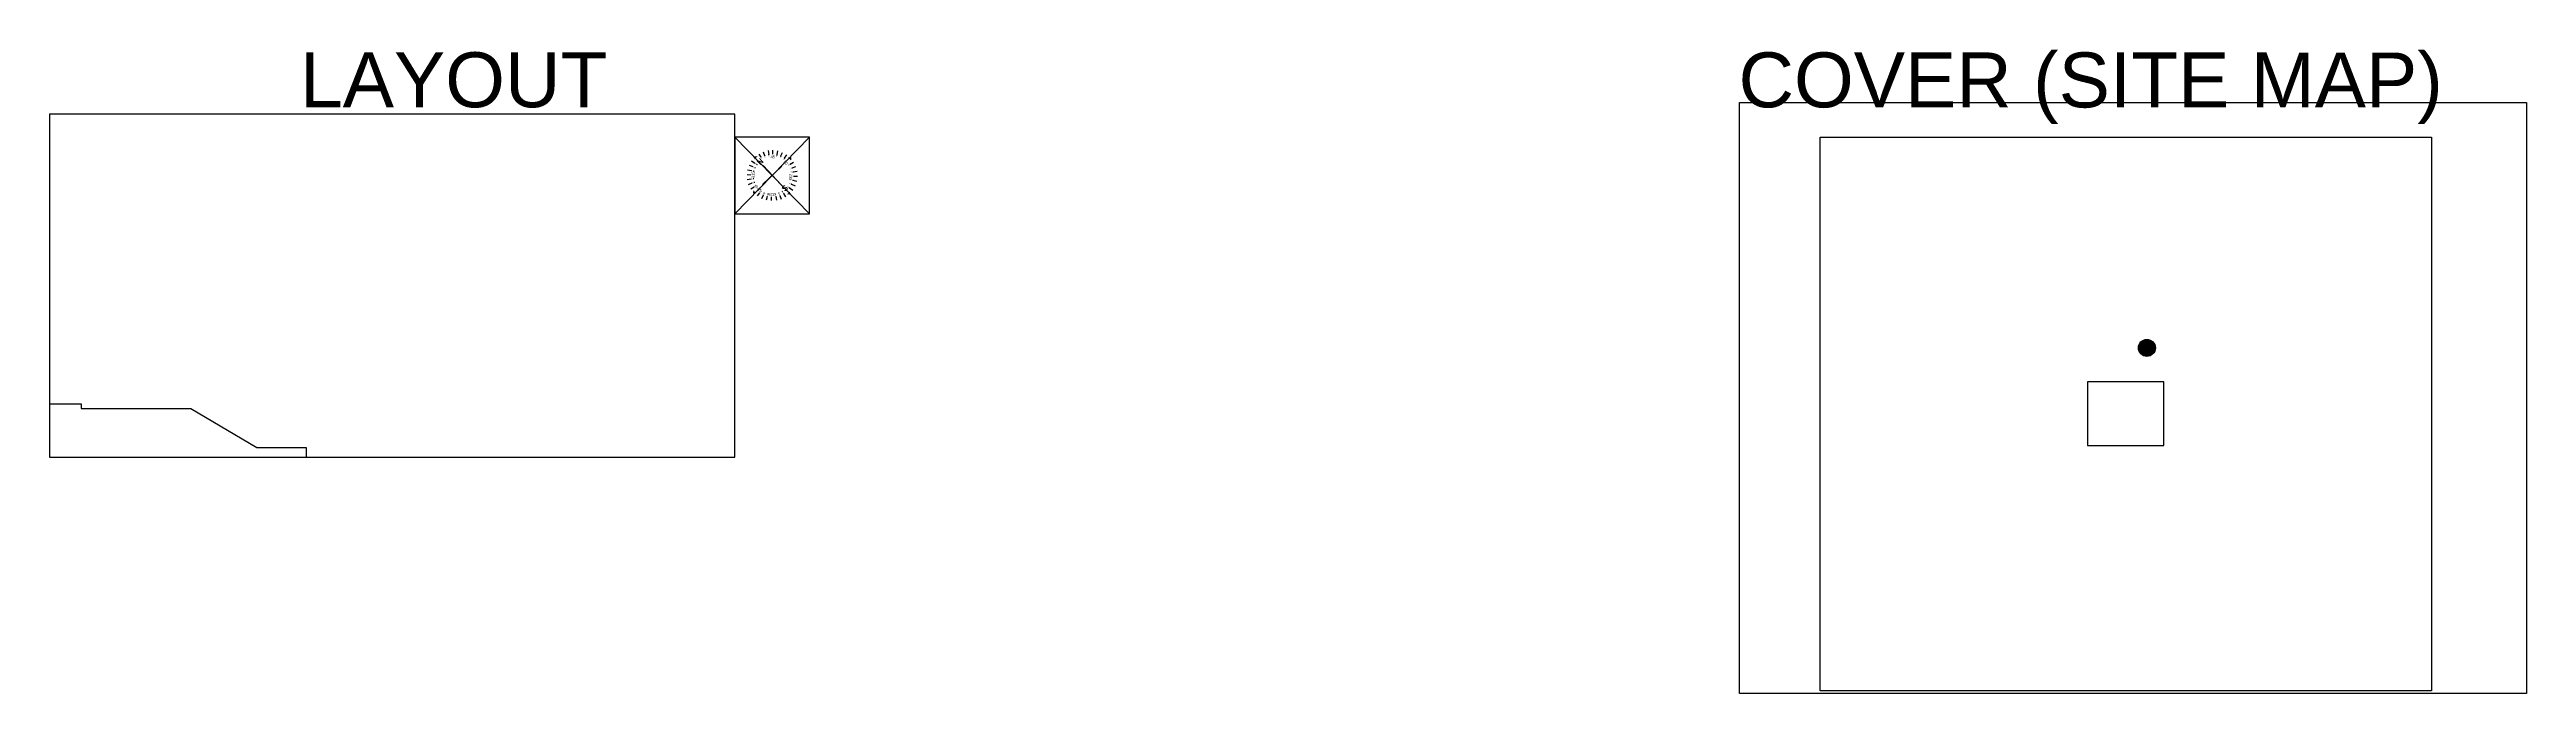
# Model space of a CAD drawing. Header units: feet. Extents: x -13431 to 10247, y 10829 to 29871.
# Drawn here: x 5102 to 10247, y 14081 to 15419 of the extents above; entities that cross this region are included whole.
import ezdxf

# ---------------------------------------------------------------- set-up
doc = ezdxf.new("R2010")
doc.units = ezdxf.units.FT
doc.header["$MEASUREMENT"] = 0
doc.layers.add('LOCKED (NO PRINT)', color=7, linetype='Continuous', plot=False)
doc.layers.add('NORTH ARROW', color=7, linetype='Continuous')
doc.layers.add('Z - ROOF', color=3, linetype='Continuous')
doc.styles.get("Standard").update_dxf_attribs({"font": 'CALIBRI.TTF'})
doc.styles.add('TITLE BBLOCK TEXT', font='ARIALUNI.TTF')
picture_1 = doc.add_image_def('image1.png', size_in_pixel=(864, 649))

# ---------------------------------------------------------------- blocks, each defined once
blk = doc.blocks.new('*U73')
at = {"layer": 'NORTH ARROW'}
h = blk.add_hatch(color=256, dxfattribs=at)
h.dxf.hatch_style = 1
h.paths.add_polyline_path([(0, 0.405), (-0.035, 0.368, -0.023421), (0, 0.369)])
h.paths.add_polyline_path([(0, 0.405), (0, 0.369, -0.023421), (0.035, 0.368)])
h = blk.add_hatch(color=256, dxfattribs=at)
h.dxf.hatch_style = 1
h.paths.add_polyline_path([(-0.405, 0), (-0.368, 0.035, 0.023421), (-0.369, 0)])
h.paths.add_polyline_path([(-0.405, 0), (-0.369, 0, 0.023421), (-0.368, -0.035)])
h = blk.add_hatch(color=256, dxfattribs=at)
h.dxf.hatch_style = 1
h.paths.add_polyline_path([(0.405, 0), (0.368, 0.035, -0.023421), (0.369, 0)])
h.paths.add_polyline_path([(0.405, 0), (0.369, 0, -0.023421), (0.368, -0.035)])
h = blk.add_hatch(color=256, dxfattribs=at)
h.dxf.hatch_style = 1
h.paths.add_polyline_path([(0, -0.405), (-0.035, -0.368, 0.023421), (0, -0.369)])
h.paths.add_polyline_path([(0, -0.405), (0, -0.369, 0.023421), (0.035, -0.368)])
at = {"layer": 'NORTH ARROW', "color": 8, "flags": 128}
for points in [[(-0.382, 0.076), (-0.323, 0.064)], [(-0.36, 0.149), (-0.304, 0.126)], [(-0.324, 0.216), (-0.274, 0.183)], [(-0.216, 0.324), (-0.183, 0.274)], [(-0.149, 0.36), (-0.126, 0.304)], [(-0.076, 0.382), (-0.064, 0.323)], [(0.076, 0.382), (0.064, 0.323)], [(0.149, 0.36), (0.126, 0.304)], [(0.216, 0.324), (0.183, 0.274)], [(0.274, 0.183), (0.324, 0.216)], [(0.304, 0.126), (0.36, 0.149)], [(0.323, 0.064), (0.382, 0.076)], [(-0.382, -0.076), (-0.323, -0.064)], [(-0.36, -0.149), (-0.304, -0.126)], [(-0.324, -0.216), (-0.274, -0.183)], [(-0.183, -0.274), (-0.216, -0.324)], [(-0.126, -0.304), (-0.149, -0.36)], [(-0.064, -0.323), (-0.076, -0.382)], [(0.064, -0.323), (0.076, -0.382)], [(0.126, -0.304), (0.149, -0.36)], [(0.183, -0.274), (0.216, -0.324)], [(0.274, -0.183), (0.324, -0.216)], [(0.304, -0.126), (0.36, -0.149)], [(0.323, -0.064), (0.382, -0.076)]]:
    blk.add_lwpolyline(points, dxfattribs=at)
at = {"layer": 'NORTH ARROW', "color": 1, "flags": 128}
for points in [[(-0.275, 0.275), (-0.233, 0.233)], [(0, 0.207), (0, -0.207)], [(0.233, 0.233), (0.275, 0.275)], [(-0.275, -0.275), (-0.233, -0.233)], [(-0.207, 0), (0.207, 0)], [(0.233, -0.233), (0.275, -0.275)]]:
    blk.add_lwpolyline(points, dxfattribs=at)
at = {"layer": 'Defpoints', "color": 1, "char_height": 0.01641}
for s, width, insert, attachment_point, rotation in [('\\A1;{\\W0.8;281\\H0.7x;\\S1/4;}', 0.03438, (-0.283, 0.07), 3, 348.75), ('\\A1;{\\W0.8;292\\H0.7x;\\S1/2;}', 0.03438, (-0.261, 0.123), 3, 337.5), ('\\A1;{\\W0.8;303\\H0.7x;\\S3/4;}', 0.03438, (-0.232, 0.171), 3, 326.25), ('\\A1;{\\W0.8;326\\H0.7x;\\S1/4;}', 0.05943, (-0.147, 0.245), 3, 303.75), ('\\A1;{\\W0.8;337\\H0.7x;\\S1/2;}', 0.05943, (-0.098, 0.271), 3, 292.5), ('\\A1;{\\W0.8;348\\H0.7x;\\S3/4;}', 0.02966, (-0.043, 0.284), 3, 281.25), ('\\A1;{\\W0.8;11\\H0.7x;\\S1/4;}', 0.02966, (0.046, 0.298), 1, 78.75), ('\\A1;{\\W0.8;22\\H0.7x;\\S1/2;}', 0.05943, (0.101, 0.279), 1, 67.5), ('\\A1;{\\W0.8;33\\H0.7x;\\S3/4;}', 0.05943, (0.154, 0.254), 1, 56.25), ('\\A1;{\\W0.8;56\\H0.7x;\\S1/4;}', 0.03438, (0.239, 0.176), 1, 33.75), ('\\A1;{\\W0.8;67\\H0.7x;\\S1/2;}', 0.03438, (0.27, 0.126), 1, 22.5), ('\\A1;{\\W0.8;78\\H0.7x;\\S3/4;}', 0.03438, (0.288, 0.071), 1, 11.25), ('\\A1;{\\W0.8;258\\H0.7x;\\S3/4;}', 0.03438, (-0.287, -0.043), 3, 11.25), ('\\A1;{\\W0.8;247\\H0.7x;\\S1/2;}', 0.03438, (-0.273, -0.099), 3, 22.5), ('\\A1;{\\W0.8;236\\H0.7x;\\S1/4;}', 0.03438, (-0.246, -0.148), 3, 33.75), ('\\A1;{\\W0.8;213\\H0.7x;\\S3/4;}', 0.03438, (-0.171, -0.231), 3, 56.25), ('\\A1;{\\W0.8;202\\H0.7x;\\S1/2;}', 0.03438, (-0.122, -0.26), 3, 67.5), ('\\A1;{\\W0.8;191\\H0.7x;\\S1/4;}', 0.03438, (-0.069, -0.279), 3, 78.75), ('\\A1;{\\W0.8;168\\H0.7x;\\S3/4;}', 0.03438, (0.069, -0.279), 1, 281.25), ('\\A1;{\\W0.8;157\\H0.7x;\\S1/2;}', 0.03438, (0.122, -0.26), 1, 292.5), ('\\A1;{\\W0.8;146\\H0.7x;\\S1/2;}', 0.03438, (0.171, -0.231), 1, 303.75), ('\\A1;{\\W0.8;123\\H0.7x;\\S3/4;}', 0.03438, (0.246, -0.148), 1, 326.25), ('\\A1;{\\W0.8;112\\H0.7x;\\S1/2;}', 0.03438, (0.273, -0.099), 1, 337.5), ('\\A1;{\\W0.8;101\\H0.7x;\\S1/4;}', 0.03438, (0.287, -0.043), 1, 348.75)]:
    blk.add_mtext_dynamic_manual_height_columns(s, width=width, gutter_width=1, heights=[0], dxfattribs=dict(at, insert=insert, attachment_point=attachment_point, rotation=rotation))
at = {"layer": 'NORTH ARROW', "char_height": 0.04376, "attachment_point": 1}
for s, insert, rotation in [('{\\fTechnicLite|b0|i0|c2|p2;270}', (-0.316, -0.049), 90), ('{\\fTechnicLite|b0|i0|c2|p2;315}', (-0.258, 0.189), 45), ('{\\fTechnicLite|b0|i0|c2|p2;45}', (0.195, 0.242), 315), ('{\\fTechnicLite|b0|i0|c2|p2;90}', (0.309, 0.033), 270), ('{\\fTechnicLite|b0|i0|c2|p2;225}', (-0.189, -0.258), 135), ('{\\fTechnicLite|b0|i0|c2|p2;135}', (0.242, -0.195), 225)]:
    blk.add_mtext_dynamic_manual_height_columns(s, width=0.05, gutter_width=1, heights=[0], dxfattribs=dict(at, insert=insert, rotation=rotation))
at = {"layer": 'NORTH ARROW', "char_height": 0.08753, "attachment_point": 1}
for s, insert in [('{\\fTechnicBold|b0|i0|c2|p2;N}', (-0.031, 0.328)), ('{\\fTechnicBold|b0|i0|c2|p2;S}', (-0.031, -0.234))]:
    blk.add_mtext_dynamic_manual_height_columns(s, width=0.05, gutter_width=1, heights=[0], dxfattribs=dict(at, insert=insert))

msp = doc.modelspace()

# ---------------------------------------------------------------- hatches: boundary and pattern name
h = msp.add_hatch(color=10)
h.dxf.hatch_style = 1
h.paths.add_polyline_path([(9476.35, 14799.14, 1), (9440.96, 14799.14, 1)])

# ---------------------------------------------------------------- linework, layer by layer
at = {"color": 10}
msp.add_circle((9458.66, 14799.14), 17.7, dxfattribs=at)
at = {"layer": 'LOCKED (NO PRINT)'}
for p, q in [((6680.73, 15077.79), (6525.96, 15237.34)), ((6525.96, 15077.79), (6680.73, 15237.34))]:
    msp.add_line(p, q, dxfattribs=at)
at = {"layer": 'LOCKED (NO PRINT)', "color": 7}
msp.add_lwpolyline([(6525.96, 15284.97), (5102.35, 15284.97), (5102.35, 14572.11), (6525.96, 14572.11)], close=True, dxfattribs=at)
at = {"layer": 'LOCKED (NO PRINT)'}
for points in [[(6680.73, 15237.34), (6525.96, 15237.34), (6525.96, 15077.79), (6680.73, 15077.79)], [(8780.37, 15237.34), (10049.96, 15237.34), (10049.96, 14087.05), (8780.37, 14087.05)]]:
    msp.add_lwpolyline(points, close=True, dxfattribs=at)
at = {"layer": 'LOCKED (NO PRINT)', "color": 10}
msp.add_lwpolyline([(9494.1, 14728.47), (9335.28, 14728.47), (9335.28, 14596.71), (9494.1, 14596.71)], close=True, dxfattribs=at)
at = {"layer": 'LOCKED (NO PRINT)', "color": 7}
msp.add_lwpolyline([(5102.35, 14683.33), (5168.06, 14683.33), (5168.06, 14673.33), (5396.11, 14673.33), (5532.65, 14592.13), (5635.17, 14592.13), (5635.17, 14572.11)], dxfattribs=at)

# ---------------------------------------------------------------- block references
at = {"layer": 'Z - ROOF', "xscale": 134.5681912831446, "yscale": 134.5681912831446, "zscale": 134.5681912831446, "rotation": 43.20000000000012}
msp.add_blockref('*U73', (6603.34, 15157.56), dxfattribs=at)

# ---------------------------------------------------------------- texts
at = {"layer": 'LOCKED (NO PRINT)', "color": 7, "style": 'TITLE BBLOCK TEXT'}
for s, height, p in [('LAYOUT', 114.235, (5622.56, 15299.21)), ('COVER (SITE MAP)', 114.2354, (8610.49, 15298.94))]:
    msp.add_text(s, height=height, rotation=359.98856, dxfattribs=at).set_placement(p)

# ---------------------------------------------------------------- pictures from other files: only their frames are drawn
at = {"color": 3}
image = msp.add_image(picture_1, insert=(8612.22, 14081.22), size_in_units=(1634.83, 1228.02), dxfattribs=dict(at, fade=30))
image.dxf.flags = 15

doc.saveas('drawing.dxf')
